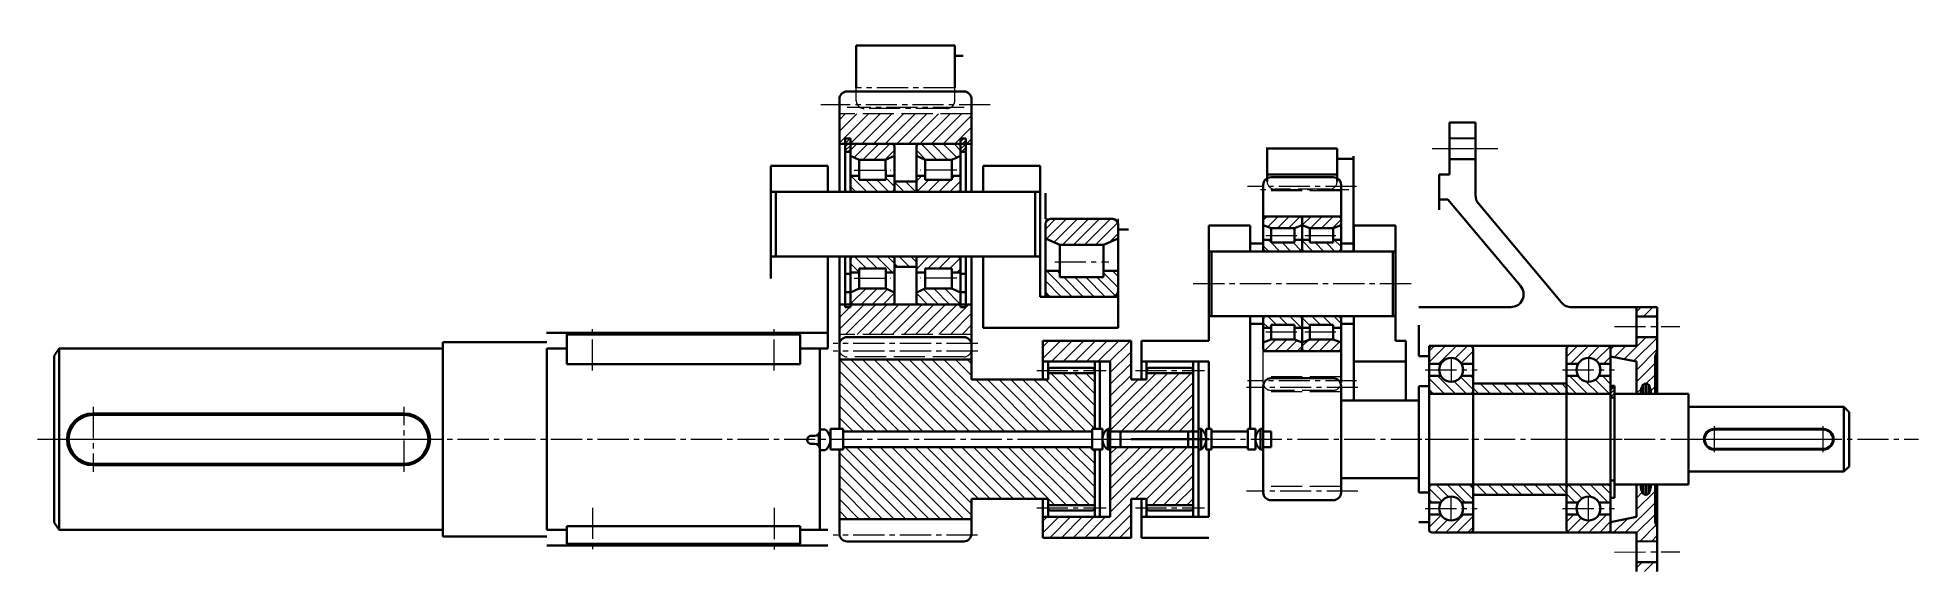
# Model space of a CAD drawing. Header units: millimetres. Extents: x -594 to 6367, y -2099 to 456.
# Drawn here: x 5642 to 6367, y 56 to 262 of the extents above; entities that cross this region are included whole.
import ezdxf

# ---------------------------------------------------------------- set-up
doc = ezdxf.new("R2010")
doc.units = ezdxf.units.MM
doc.set_wipeout_variables(frame=1)
doc.linetypes.add('ACAD_ISO02W100', pattern=[15, 12, -3])
doc.linetypes.add('点画线', pattern=[18, 12, -2, 2, -2])
for name, color, linetype, lineweight in [('中心线层', 1, '点画线', 18), ('剖面线层', 4, 'Continuous', 18), ('粗实线层', 7, 'Continuous', 35), ('细虚线', 7, 'ACAD_ISO02W100', 18)]:
    doc.layers.add(name, color=color, linetype=linetype, lineweight=lineweight)
pattern_1 = [(135, (0, 0), (-2.245064, -2.245064), [])]
pattern_2 = [(315, (0, 0), (2.1213203, 2.1213203), [])]
pattern_3 = [(45, (0, 0), (-2.1213203, 2.1213203), [])]
pattern_4 = [(315.035833, (0, 0), (2.1199932, 2.1226466), [])]
pattern_5 = [(45.035833, (0, 0), (-2.1226466, 2.1199932), [])]
pattern_6 = [(224.964167, (0, 0), (2.1199932, -2.1226466), [])]
pattern_7 = [(134.964167, (0, 0), (-2.1226466, -2.1199932), [])]
pattern_8 = [(45, (0, 0), (-0.70710678, 0.70710678), [])]

# ---------------------------------------------------------------- blocks, each defined once
blk = doc.blocks.new('*X9')
at = {"layer": '中心线层'}
for p, q in [((10, 12.5), (10, -12.5)), ((130, -12.5), (130, 12.5))]:
    blk.add_line(p, q, dxfattribs=at)
at = {"layer": '中心线层', "linetype": '点画线', "lineweight": 18}
blk.add_line((-5, 0), (145, 0), dxfattribs=at)
at = {"layer": '粗实线层'}
for p, q in [((10, 10), (130, 10)), ((10, 9.4), (130, 9.4)), ((10, -9.4), (130, -9.4)), ((10, -10), (130, -10))]:
    blk.add_line(p, q, dxfattribs=at)
for centre, radius, start, end in [((10, 0), 10, 90, 270), ((10, 0), 9.4, 90, 270), ((130, 0), 10, 270, 90), ((130, 0), 9.4, 270, 90)]:
    blk.add_arc(centre, radius, start, end, dxfattribs=at)
blk = doc.blocks.new('*X10')
at = {"layer": '中心线层', "linetype": '点画线', "lineweight": 18}
blk.add_line((-2, 0), (52, 0), dxfattribs=at)
at = {"layer": '中心线层'}
for p, q in [((4, 5), (4, -5)), ((46, -5), (46, 5))]:
    blk.add_line(p, q, dxfattribs=at)
at = {"layer": '粗实线层'}
for p, q in [((4, 4), (46, 4)), ((4, 3.75), (46, 3.75)), ((4, -3.75), (46, -3.75)), ((4, -4), (46, -4))]:
    blk.add_line(p, q, dxfattribs=at)
for centre, radius, start, end in [((4, 0), 4, 90, 270), ((4, 0), 3.75, 90, 270), ((46, 0), 4, 270, 90), ((46, 0), 3.75, 270, 90)]:
    blk.add_arc(centre, radius, start, end, dxfattribs=at)
blk = doc.blocks.new('*X11')
at = {"layer": '剖面线层'}
h = blk.add_hatch(dxfattribs=at)
h.set_pattern_fill('USERPATTERN', color=256, style=0, pattern_type=0)
h.set_pattern_definition(pattern_8)
h.paths.add_polyline_path([(0, 16.1), (0, 16.6), (0, 20.62), (1.5, 20.62), (1.5, 16.1)], flags=0)
at = {"layer": '粗实线层', "linetype": 'Continuous', "lineweight": 35}
h = blk.add_hatch(dxfattribs=at)
h.set_pattern_fill('USERPATTERN', color=256, style=0, pattern_type=0)
h.set_pattern_definition(pattern_3)
h.paths.add_polyline_path([(0, 16.1), (0, 16.6), (0, 20.62), (1.5, 20.62), (1.5, 16.1)], flags=0)
at = {"layer": '中心线层'}
blk.add_line((-3, 0), (4.5, 0), dxfattribs=at)
at = {"layer": '粗实线层', "linetype": 'Continuous', "lineweight": 35}
for p, q in [((0, 20.62), (1.5, 20.62)), ((0, -22.55), (0, 20.62)), ((0, 16.1), (1.5, 16.1)), ((1.5, -22.55), (1.5, 20.62)), ((0, -15.86), (1.5, -15.86)), ((0, -22.55), (1.5, -22.55))]:
    blk.add_line(p, q, dxfattribs=at)

msp = doc.modelspace()

# ---------------------------------------------------------------- hatches: boundary and pattern name
at = {"layer": '剖面线层'}
h = msp.add_hatch(dxfattribs=at)
h.set_pattern_fill('ANSI31', color=256, style=0, pattern_type=0)
h.paths.add_polyline_path([(6001.82, 232.66), (5976.32, 232.66), (5976.32, 221.08), (5997.56, 221.08), (5997.56, 223.18), (5999.56, 223.18), (5999.56, 221.08), (6001.82, 221.08)], flags=0)
h.paths.add_polyline_path([(5976.32, 232.66), (5950.82, 232.66), (5950.82, 221.08), (5953.08, 221.08), (5953.08, 223.18), (5955.08, 223.18), (5955.08, 221.08), (5976.32, 221.08)], flags=0)
h.paths.add_polyline_path([(6001.82, 159.08), (5999.56, 159.08), (5999.56, 158.1), (5997.56, 158.1), (5997.56, 159.08), (5976.32, 159.08), (5976.32, 147.49), (6001.82, 147.49)], flags=0)
h.paths.add_polyline_path([(5976.32, 159.08), (5955.08, 159.08), (5955.08, 158.11), (5953.08, 158.11), (5953.08, 159.08), (5950.82, 159.08), (5950.82, 147.49), (5976.32, 147.49)], flags=0)
h = msp.add_hatch(dxfattribs=at)
h.set_pattern_fill('USERPATTERN', color=256, style=0, pattern_type=0)
h.set_pattern_definition(pattern_8)
h.paths.add_polyline_path([(5953.08, 217.98), (5953.08, 222.68), (5953.08, 223.18), (5955.08, 223.18), (5955.08, 217.98)], flags=0)
h = msp.add_hatch(dxfattribs=at)
h.set_pattern_fill('USERPATTERN', color=256, style=0, pattern_type=0)
h.set_pattern_definition(pattern_5)
edge = h.paths.add_edge_path(flags=0)
edge.add_line((5955.07, 216.45), (5955.07, 220.07))
edge.add_arc((5956.07, 220.07), 1, 90.03583, 180.03583, ccw=False)
edge.add_line((5956.07, 221.07), (5971.07, 221.08))
edge.add_arc((5971.07, 220.08), 1, 0.03583, 90.03583, ccw=False)
edge.add_line((5972.07, 220.08), (5972.07, 216.46))
edge.add_line((5972.07, 216.46), (5968.67, 214.91))
edge.add_line((5968.67, 214.91), (5958.47, 214.91))
edge.add_line((5958.47, 214.91), (5955.07, 216.45))
h = msp.add_hatch(dxfattribs=at)
h.set_pattern_fill('USERPATTERN', color=256, style=0, pattern_type=0)
h.set_pattern_definition(pattern_7)
edge = h.paths.add_edge_path(flags=0)
edge.add_line((5997.57, 216.45), (5997.57, 220.07))
edge.add_arc((5996.57, 220.07), 1, 359.96417, 449.96417)
edge.add_line((5996.57, 221.07), (5981.57, 221.08))
edge.add_arc((5981.57, 220.08), 1, 89.96417, 179.96417)
edge.add_line((5980.57, 220.08), (5980.57, 216.46))
edge.add_line((5980.57, 216.46), (5983.97, 214.91))
edge.add_line((5983.97, 214.91), (5994.17, 214.91))
edge.add_line((5994.17, 214.91), (5997.57, 216.45))
h = msp.add_hatch(dxfattribs=at)
h.set_pattern_fill('USERPATTERN', color=256, style=0, pattern_type=0)
h.set_pattern_definition(pattern_8)
h.paths.add_polyline_path([(5997.56, 217.98), (5997.56, 222.68), (5997.56, 223.18), (5999.56, 223.18), (5999.56, 217.98)], flags=0)
h = msp.add_hatch(dxfattribs=at)
h.set_pattern_fill('USERPATTERN', color=256, style=0, pattern_type=0)
h.set_pattern_definition(pattern_4)
edge = h.paths.add_edge_path(flags=0)
edge.add_line((5955.08, 203.57), (5955.08, 208.24))
edge.add_line((5955.08, 208.24), (5955.08, 208.74))
edge.add_line((5955.08, 208.74), (5958.48, 208.74))
edge.add_line((5958.48, 208.74), (5958.48, 207.2))
edge.add_line((5958.48, 207.2), (5968.68, 207.2))
edge.add_line((5968.68, 207.2), (5968.68, 208.75))
edge.add_line((5968.68, 208.75), (5972.08, 208.75))
edge.add_line((5972.08, 208.75), (5972.08, 203.58))
edge.add_arc((5971.08, 203.58), 1, -89.96417, 0.03583, ccw=False)
edge.add_line((5971.08, 202.58), (5956.08, 202.57))
edge.add_arc((5956.08, 203.57), 1, 180.03583, 270.03583, ccw=False)
h = msp.add_hatch(dxfattribs=at)
h.set_pattern_fill('ANSI31', color=256, style=0, pattern_type=0)
h.set_pattern_definition(pattern_1)
h.paths.add_polyline_path([(5980.56, 206.57), (5976.32, 206.57), (5976.32, 202.58), (5980.56, 202.58)], flags=0)
h.paths.add_polyline_path([(5976.32, 206.57), (5972.08, 206.58), (5972.08, 202.58), (5976.32, 202.58)], flags=0)
h.paths.add_polyline_path([(5976.32, 177.58), (5972.1, 177.58), (5972.1, 173.58), (5976.32, 173.58)], flags=0)
h.paths.add_polyline_path([(5980.54, 177.58), (5976.32, 177.58), (5976.32, 173.58), (5980.54, 173.58)], flags=0)
h = msp.add_hatch(dxfattribs=at)
h.set_pattern_fill('USERPATTERN', color=256, style=0, pattern_type=0)
h.set_pattern_definition(pattern_6)
edge = h.paths.add_edge_path(flags=0)
edge.add_line((5997.56, 203.57), (5997.56, 208.24))
edge.add_line((5997.56, 208.24), (5997.56, 208.74))
edge.add_line((5997.56, 208.74), (5994.16, 208.74))
edge.add_line((5994.16, 208.74), (5994.16, 207.2))
edge.add_line((5994.16, 207.2), (5983.96, 207.2))
edge.add_line((5983.96, 207.2), (5983.96, 208.75))
edge.add_line((5983.96, 208.75), (5980.56, 208.75))
edge.add_line((5980.56, 208.75), (5980.56, 203.58))
edge.add_arc((5981.56, 203.58), 1, 179.96417, 269.96417)
edge.add_line((5981.56, 202.58), (5996.56, 202.57))
edge.add_arc((5996.56, 203.57), 1, 269.96417, 359.96417)
h = msp.add_hatch(dxfattribs=at)
h.set_pattern_fill('USERPATTERN', color=256, style=0, pattern_type=0)
h.set_pattern_definition(pattern_3)
edge = h.paths.add_edge_path(flags=0)
edge.add_line((6030.32, 184.58), (6030.32, 190.08))
edge.add_arc((6032.32, 190.08), 2, 90, 180, ccw=False)
edge.add_line((6032.32, 192.08), (6056.32, 192.08))
edge.add_arc((6056.32, 190.08), 2, 0, 90, ccw=False)
edge.add_line((6058.32, 190.08), (6058.32, 184.58))
edge.add_line((6058.32, 184.58), (6052.72, 182.08))
edge.add_line((6052.72, 182.08), (6035.92, 182.08))
edge.add_line((6035.92, 182.08), (6030.32, 184.58))
h = msp.add_hatch(dxfattribs=at)
h.set_pattern_fill('USERPATTERN', color=256, style=0, pattern_type=0)
h.set_pattern_definition(pattern_3)
edge = h.paths.add_edge_path(flags=0)
edge.add_line((6114.32, 189.7), (6114.32, 192.08))
edge.add_arc((6115.32, 192.08), 1, 90, 180, ccw=False)
edge.add_line((6115.32, 193.08), (6128.32, 193.08))
edge.add_arc((6128.32, 192.08), 1, 0, 90, ccw=False)
edge.add_line((6129.32, 192.08), (6129.32, 189.7))
edge.add_line((6129.32, 189.7), (6126.32, 188.58))
edge.add_line((6126.32, 188.58), (6117.32, 188.58))
edge.add_line((6117.32, 188.58), (6114.32, 189.7))
h = msp.add_hatch(dxfattribs=at)
h.set_pattern_fill('USERPATTERN', color=256, style=0, pattern_type=0)
h.set_pattern_definition(pattern_3)
edge = h.paths.add_edge_path(flags=0)
edge.add_line((6129.32, 189.7), (6129.32, 192.08))
edge.add_arc((6130.32, 192.08), 1, 90, 180, ccw=False)
edge.add_line((6130.32, 193.08), (6143.32, 193.08))
edge.add_arc((6143.32, 192.08), 1, 0, 90, ccw=False)
edge.add_line((6144.32, 192.08), (6144.32, 189.7))
edge.add_line((6144.32, 189.7), (6141.32, 188.58))
edge.add_line((6141.32, 188.58), (6132.32, 188.58))
edge.add_line((6132.32, 188.58), (6129.32, 189.7))
h = msp.add_hatch(dxfattribs=at)
h.set_pattern_fill('USERPATTERN', color=256, style=0, pattern_type=0)
h.set_pattern_definition(pattern_2)
edge = h.paths.add_edge_path(flags=0)
edge.add_line((6114.32, 180.58), (6114.32, 183.58))
edge.add_line((6114.32, 183.58), (6114.32, 184.08))
edge.add_line((6114.32, 184.08), (6117.32, 184.08))
edge.add_line((6117.32, 184.08), (6117.32, 182.95))
edge.add_line((6117.32, 182.95), (6126.32, 182.95))
edge.add_line((6126.32, 182.95), (6126.32, 184.08))
edge.add_line((6126.32, 184.08), (6129.32, 184.08))
edge.add_line((6129.32, 184.08), (6129.32, 180.58))
edge.add_arc((6128.32, 180.58), 1, -90, 0, ccw=False)
edge.add_line((6128.32, 179.58), (6115.32, 179.58))
edge.add_arc((6115.32, 180.58), 1, 180, 270, ccw=False)
h = msp.add_hatch(dxfattribs=at)
h.set_pattern_fill('USERPATTERN', color=256, style=0, pattern_type=0)
h.set_pattern_definition(pattern_2)
edge = h.paths.add_edge_path(flags=0)
edge.add_line((6129.32, 180.58), (6129.32, 183.58))
edge.add_line((6129.32, 183.58), (6129.32, 184.08))
edge.add_line((6129.32, 184.08), (6132.32, 184.08))
edge.add_line((6132.32, 184.08), (6132.32, 182.95))
edge.add_line((6132.32, 182.95), (6141.32, 182.95))
edge.add_line((6141.32, 182.95), (6141.32, 184.08))
edge.add_line((6141.32, 184.08), (6144.32, 184.08))
edge.add_line((6144.32, 184.08), (6144.32, 180.58))
edge.add_arc((6143.32, 180.58), 1, 270, 360, ccw=False)
edge.add_line((6143.32, 179.58), (6130.32, 179.58))
edge.add_arc((6130.32, 180.58), 1, 180, 270, ccw=False)
h = msp.add_hatch(dxfattribs=at)
h.set_pattern_fill('USERPATTERN', color=256, style=0, pattern_type=0)
h.set_pattern_definition(pattern_4)
edge = h.paths.add_edge_path(flags=0)
edge.add_line((5955.1, 171.4), (5955.1, 171.9))
edge.add_line((5955.1, 171.9), (5955.1, 176.57))
edge.add_arc((5956.1, 176.57), 1, 90.03583, 180.03583, ccw=False)
edge.add_line((5956.1, 177.57), (5971.1, 177.58))
edge.add_arc((5971.1, 176.58), 1, 0.03583, 90.03583, ccw=False)
edge.add_line((5972.1, 176.58), (5972.1, 171.42))
edge.add_line((5972.1, 171.42), (5968.7, 171.41))
edge.add_line((5968.7, 171.41), (5968.7, 172.95))
edge.add_line((5968.7, 172.95), (5958.5, 172.95))
edge.add_line((5958.5, 172.95), (5958.5, 171.41))
edge.add_line((5958.5, 171.41), (5955.1, 171.4))
h = msp.add_hatch(dxfattribs=at)
h.set_pattern_fill('USERPATTERN', color=256, style=0, pattern_type=0)
h.set_pattern_definition(pattern_6)
edge = h.paths.add_edge_path(flags=0)
edge.add_line((5997.54, 171.4), (5997.54, 171.9))
edge.add_line((5997.54, 171.9), (5997.54, 176.57))
edge.add_arc((5996.54, 176.57), 1, 359.96417, 449.96417)
edge.add_line((5996.54, 177.57), (5981.54, 177.58))
edge.add_arc((5981.54, 176.58), 1, 89.96417, 179.96417)
edge.add_line((5980.54, 176.58), (5980.54, 171.42))
edge.add_line((5980.54, 171.42), (5983.94, 171.41))
edge.add_line((5983.94, 171.41), (5983.94, 172.95))
edge.add_line((5983.94, 172.95), (5994.14, 172.95))
edge.add_line((5994.14, 172.95), (5994.14, 171.41))
edge.add_line((5994.14, 171.41), (5997.54, 171.4))
h = msp.add_hatch(dxfattribs=at)
h.set_pattern_fill('USERPATTERN', color=256, style=0, pattern_type=0)
h.set_pattern_definition(pattern_2)
edge = h.paths.add_edge_path(flags=0)
edge.add_line((6030.32, 164.08), (6030.32, 171.58))
edge.add_line((6030.32, 171.58), (6030.32, 172.08))
edge.add_line((6030.32, 172.08), (6035.92, 172.08))
edge.add_line((6035.92, 172.08), (6035.92, 169.58))
edge.add_line((6035.92, 169.58), (6052.72, 169.58))
edge.add_line((6052.72, 169.58), (6052.72, 172.08))
edge.add_line((6052.72, 172.08), (6058.32, 172.08))
edge.add_line((6058.32, 172.08), (6058.32, 164.08))
edge.add_arc((6056.32, 164.08), 2, 270, 360, ccw=False)
edge.add_line((6056.32, 162.08), (6032.32, 162.08))
edge.add_arc((6032.32, 164.08), 2, 180, 270, ccw=False)
h = msp.add_hatch(dxfattribs=at)
h.set_pattern_fill('USERPATTERN', color=256, style=0, pattern_type=0)
h.set_pattern_definition(pattern_5)
edge = h.paths.add_edge_path(flags=0)
edge.add_arc((5956.11, 160.07), 1, 180.03583, 270.03583, ccw=False)
edge.add_line((5955.11, 160.07), (5955.11, 163.7))
edge.add_line((5955.11, 163.7), (5958.51, 165.24))
edge.add_line((5958.51, 165.24), (5968.71, 165.25))
edge.add_line((5968.71, 165.25), (5972.11, 163.71))
edge.add_line((5972.11, 163.71), (5972.11, 160.08))
edge.add_arc((5971.11, 160.08), 1, -89.96417, 0.03583, ccw=False)
edge.add_line((5971.11, 159.08), (5956.11, 159.07))
h = msp.add_hatch(dxfattribs=at)
h.set_pattern_fill('USERPATTERN', color=256, style=0, pattern_type=0)
h.set_pattern_definition(pattern_7)
edge = h.paths.add_edge_path(flags=0)
edge.add_arc((5996.53, 160.07), 1, 269.96417, 359.96417)
edge.add_line((5997.53, 160.07), (5997.54, 163.7))
edge.add_line((5997.54, 163.7), (5994.14, 165.24))
edge.add_line((5994.14, 165.24), (5983.94, 165.25))
edge.add_line((5983.94, 165.25), (5980.54, 163.71))
edge.add_line((5980.54, 163.71), (5980.53, 160.08))
edge.add_arc((5981.53, 160.08), 1, 179.96417, 269.96417)
edge.add_line((5981.53, 159.08), (5996.53, 159.07))
h = msp.add_hatch(dxfattribs=at)
h.set_pattern_fill('USERPATTERN', color=256, style=0, pattern_type=0)
h.set_pattern_definition(pattern_2)
edge = h.paths.add_edge_path(flags=0)
edge.add_line((6114.32, 150.08), (6114.32, 150.58))
edge.add_line((6114.32, 150.58), (6114.32, 153.58))
edge.add_arc((6115.32, 153.58), 1, 90, 180, ccw=False)
edge.add_line((6115.32, 154.58), (6128.32, 154.58))
edge.add_arc((6128.32, 153.58), 1, 0, 90, ccw=False)
edge.add_line((6129.32, 153.58), (6129.32, 150.08))
edge.add_line((6129.32, 150.08), (6126.32, 150.08))
edge.add_line((6126.32, 150.08), (6126.32, 151.2))
edge.add_line((6126.32, 151.2), (6117.32, 151.2))
edge.add_line((6117.32, 151.2), (6117.32, 150.08))
edge.add_line((6117.32, 150.08), (6114.32, 150.08))
h = msp.add_hatch(dxfattribs=at)
h.set_pattern_fill('USERPATTERN', color=256, style=0, pattern_type=0)
h.set_pattern_definition(pattern_2)
edge = h.paths.add_edge_path(flags=0)
edge.add_line((6129.32, 150.08), (6129.32, 150.58))
edge.add_line((6129.32, 150.58), (6129.32, 153.58))
edge.add_arc((6130.32, 153.58), 1, 90, 180, ccw=False)
edge.add_line((6130.32, 154.58), (6143.32, 154.58))
edge.add_arc((6143.32, 153.58), 1, 0, 90, ccw=False)
edge.add_line((6144.32, 153.58), (6144.32, 150.08))
edge.add_line((6144.32, 150.08), (6141.32, 150.08))
edge.add_line((6141.32, 150.08), (6141.32, 151.2))
edge.add_line((6141.32, 151.2), (6132.32, 151.2))
edge.add_line((6132.32, 151.2), (6132.32, 150.08))
edge.add_line((6132.32, 150.08), (6129.32, 150.08))
h = msp.add_hatch(dxfattribs=at)
h.set_pattern_fill('ANSI31', color=256, style=0, pattern_type=0)
h.paths.add_polyline_path([(6266.32, 158.08), (6258.32, 158.08), (6258.32, 154.5), (6266.32, 154.46)], flags=0)
edge = h.paths.add_edge_path(flags=0)
edge.add_line((6266.32, 141.07), (6266.32, 146.46))
edge.add_line((6266.32, 146.46), (6258.32, 146.5))
edge.add_line((6258.32, 146.5), (6258.32, 143.08))
edge.add_line((6258.32, 143.08), (6248.32, 143.08))
edge.add_line((6248.32, 143.08), (6248.32, 139.06))
edge.add_line((6248.32, 139.06), (6258.32, 137.08))
edge.add_line((6258.32, 137.08), (6258.32, 124.58))
edge.add_line((6258.32, 124.58), (6259.88, 124.58))
edge.add_ellipse((6261.88, 124.58), major_axis=(0, -4), ratio=0.5, start_angle=181.03363, end_angle=270)
edge.add_ellipse((6261.88, 124.58), major_axis=(0, -4), ratio=0.5, start_angle=180, end_angle=181.03363)
edge.add_ellipse((6261.88, 124.58), major_axis=(0, -4), ratio=0.5, start_angle=178.96637, end_angle=180)
edge.add_ellipse((6261.88, 124.58), major_axis=(0, -4), ratio=0.5, start_angle=90, end_angle=178.96637)
edge.add_line((6263.88, 124.58), (6265.45, 124.58))
edge.add_line((6265.45, 124.58), (6265.45, 139.06))
edge.add_line((6265.45, 139.06), (6266.32, 141.07))
edge = h.paths.add_edge_path(flags=0)
edge.add_line((6265.45, 89.58), (6263.88, 89.58))
edge.add_ellipse((6261.88, 89.58), major_axis=(0, 4), ratio=0.5, start_angle=181.03363, end_angle=270)
edge.add_ellipse((6261.88, 89.58), major_axis=(0, 4), ratio=0.5, start_angle=180, end_angle=181.03363)
edge.add_ellipse((6261.88, 89.58), major_axis=(0, 4), ratio=0.5, start_angle=178.96637, end_angle=180)
edge.add_ellipse((6261.88, 89.58), major_axis=(0, 4), ratio=0.5, start_angle=90, end_angle=178.96637)
edge.add_line((6259.88, 89.58), (6258.32, 89.58))
edge.add_line((6258.32, 89.58), (6258.32, 77.08))
edge.add_line((6258.32, 77.08), (6248.32, 75.1))
edge.add_line((6248.32, 75.1), (6248.32, 71.08))
edge.add_line((6248.32, 71.08), (6258.32, 71.08))
edge.add_line((6258.32, 71.08), (6258.32, 67.65))
edge.add_line((6258.32, 67.65), (6266.32, 67.69))
edge.add_line((6266.32, 67.69), (6266.32, 73.09))
edge.add_line((6266.32, 73.09), (6265.45, 75.1))
edge.add_line((6265.45, 75.1), (6265.45, 89.58))
h.paths.add_polyline_path([(6266.32, 59.69), (6258.32, 59.65), (6258.32, 56.1), (6266.32, 56.09)], flags=0)
h = msp.add_hatch(dxfattribs=at)
h.set_pattern_fill('USERPATTERN', color=256, style=0, pattern_type=0)
h.set_pattern_definition(pattern_3)
edge = h.paths.add_edge_path(flags=0)
edge.add_arc((6115.32, 142.08), 1, 180, 270, ccw=False)
edge.add_line((6114.32, 142.08), (6114.32, 144.45))
edge.add_line((6114.32, 144.45), (6117.32, 145.58))
edge.add_line((6117.32, 145.58), (6126.32, 145.58))
edge.add_line((6126.32, 145.58), (6129.32, 144.45))
edge.add_line((6129.32, 144.45), (6129.32, 142.08))
edge.add_arc((6128.32, 142.08), 1, -90, 0, ccw=False)
edge.add_line((6128.32, 141.08), (6115.32, 141.08))
h = msp.add_hatch(dxfattribs=at)
h.set_pattern_fill('USERPATTERN', color=256, style=0, pattern_type=0)
h.set_pattern_definition(pattern_3)
edge = h.paths.add_edge_path(flags=0)
edge.add_arc((6130.32, 142.08), 1, 180, 270, ccw=False)
edge.add_line((6129.32, 142.08), (6129.32, 144.45))
edge.add_line((6129.32, 144.45), (6132.32, 145.58))
edge.add_line((6132.32, 145.58), (6141.32, 145.58))
edge.add_line((6141.32, 145.58), (6144.32, 144.45))
edge.add_line((6144.32, 144.45), (6144.32, 142.08))
edge.add_arc((6143.32, 142.08), 1, -90, 0, ccw=False)
edge.add_line((6143.32, 141.08), (6130.32, 141.08))
h = msp.add_hatch(dxfattribs=at)
h.set_pattern_fill('ANSI31', color=256, style=0, pattern_type=0)
h.set_pattern_definition(pattern_1)
h.paths.add_polyline_path([(6049.32, 130.08), (6049.32, 132.58), (6031.32, 132.58), (6031.32, 130.08), (6001.82, 130.08), (6001.82, 137.88), (5976.32, 137.88), (5976.32, 110.08), (6048.32, 110.08), (6048.32, 111.08), (6049.32, 111.08)], flags=0)
h.paths.add_polyline_path([(5976.32, 137.88), (5950.82, 137.88), (5950.82, 111.08), (5952.33, 111.08), (5952.33, 110.08), (5976.32, 110.08)], flags=0)
h.paths.add_polyline_path([(5976.32, 104.08), (5952.33, 104.08), (5952.33, 103.08), (5950.82, 103.08), (5950.82, 76.28), (5976.32, 76.28)], flags=0)
h.paths.add_polyline_path([(6049.32, 103.08), (6048.32, 103.08), (6048.32, 104.08), (5976.32, 104.08), (5976.32, 76.28), (6001.82, 76.28), (6001.82, 84.08), (6031.32, 84.08), (6031.32, 81.58), (6049.32, 81.58), (6049.32, 84.08)], flags=0)
h = msp.add_hatch(dxfattribs=at)
h.set_pattern_fill('ANSI31', color=256, style=0, pattern_type=0)
h.paths.add_polyline_path([(6087.32, 130.08), (6087.32, 132.58), (6069.35, 132.58), (6069.35, 130.08), (6067.32, 130.08), (6063.32, 130.08), (6063.32, 145.08), (6029.32, 145.08), (6029.32, 137.08), (6055.32, 137.08), (6055.32, 110.08), (6059.32, 110.08), (6087.32, 110.08)], flags=0)
h.paths.add_polyline_path([(6087.32, 104.08), (6055.32, 104.08), (6055.32, 103.08), (6055.32, 77.08), (6029.32, 77.08), (6029.32, 69.08), (6063.32, 69.08), (6063.32, 84.08), (6067.32, 84.08), (6069.32, 84.08), (6069.32, 81.58), (6087.32, 81.58), (6087.32, 84.08)], flags=0)
h = msp.add_hatch(dxfattribs=at)
h.set_pattern_fill('USERPATTERN', color=256, style=0, pattern_type=0)
h.set_pattern_definition(pattern_3)
edge = h.paths.add_edge_path(flags=0)
edge.add_line((6178.32, 136.14), (6178.32, 137.24))
edge.add_line((6178.32, 137.24), (6178.32, 141.98))
edge.add_arc((6179.42, 141.98), 1.1, 90, 180, ccw=False)
edge.add_line((6179.42, 143.08), (6194.22, 143.08))
edge.add_arc((6194.22, 141.98), 1.1, 0, 90, ccw=False)
edge.add_line((6195.32, 141.98), (6195.32, 136.14))
edge.add_line((6195.32, 136.14), (6190.83, 136.14))
edge.add_arc((6186.82, 133.83), 4.63, 30, 90)
edge.add_arc((6186.82, 133.83), 4.63, 90, 150)
edge.add_line((6182.82, 136.14), (6178.32, 136.14))
h = msp.add_hatch(dxfattribs=at)
h.set_pattern_fill('USERPATTERN', color=256, style=0, pattern_type=0)
h.set_pattern_definition(pattern_3)
edge = h.paths.add_edge_path(flags=0)
edge.add_line((6231.32, 136.14), (6231.32, 137.24))
edge.add_line((6231.32, 137.24), (6231.32, 141.98))
edge.add_arc((6232.42, 141.98), 1.1, 90, 180, ccw=False)
edge.add_line((6232.42, 143.08), (6247.22, 143.08))
edge.add_arc((6247.22, 141.98), 1.1, 0, 90, ccw=False)
edge.add_line((6248.32, 141.98), (6248.32, 136.14))
edge.add_line((6248.32, 136.14), (6243.83, 136.14))
edge.add_arc((6239.82, 133.83), 4.63, 30, 90)
edge.add_arc((6239.82, 133.83), 4.62, 90, 150)
edge.add_line((6235.82, 136.14), (6231.32, 136.14))
h = msp.add_hatch(dxfattribs=at)
h.set_pattern_fill('USERPATTERN', color=256, style=0, pattern_type=0)
h.set_pattern_definition(pattern_2)
edge = h.paths.add_edge_path(flags=0)
edge.add_line((6178.32, 125.68), (6178.32, 130.41))
edge.add_line((6178.32, 130.41), (6178.32, 131.51))
edge.add_line((6178.32, 131.51), (6182.82, 131.51))
edge.add_arc((6186.82, 133.83), 4.63, 210, 270)
edge.add_arc((6186.82, 133.83), 4.63, 270, 330)
edge.add_line((6190.83, 131.51), (6195.32, 131.51))
edge.add_line((6195.32, 131.51), (6195.32, 125.68))
edge.add_arc((6194.22, 125.68), 1.1, -90, 0, ccw=False)
edge.add_line((6194.22, 124.58), (6179.42, 124.58))
edge.add_arc((6179.42, 125.68), 1.1, 180, 270, ccw=False)
h = msp.add_hatch(dxfattribs=at)
h.set_pattern_fill('ANSI31', color=256, style=0, pattern_type=0)
h.set_pattern_definition(pattern_1)
h.paths.add_polyline_path([(6231.32, 128.58), (6195.32, 128.58), (6195.32, 124.58), (6231.32, 124.58)], flags=0)
h.paths.add_polyline_path([(6231.32, 89.58), (6195.32, 89.58), (6195.32, 85.58), (6231.32, 85.58)], flags=0)
h = msp.add_hatch(dxfattribs=at)
h.set_pattern_fill('USERPATTERN', color=256, style=0, pattern_type=0)
h.set_pattern_definition(pattern_2)
edge = h.paths.add_edge_path(flags=0)
edge.add_line((6178.32, 82.64), (6178.32, 83.74))
edge.add_line((6178.32, 83.74), (6178.32, 88.48))
edge.add_arc((6179.42, 88.48), 1.1, 90, 180, ccw=False)
edge.add_line((6179.42, 89.58), (6194.22, 89.58))
edge.add_arc((6194.22, 88.48), 1.1, 0, 90, ccw=False)
edge.add_line((6195.32, 88.48), (6195.32, 82.64))
edge.add_line((6195.32, 82.64), (6190.83, 82.64))
edge.add_arc((6186.82, 80.33), 4.63, 30, 90)
edge.add_arc((6186.82, 80.33), 4.62, 90, 150)
edge.add_line((6182.82, 82.64), (6178.32, 82.64))
h = msp.add_hatch(dxfattribs=at)
h.set_pattern_fill('USERPATTERN', color=256, style=0, pattern_type=0)
h.set_pattern_definition(pattern_3)
edge = h.paths.add_edge_path(flags=0)
edge.add_line((6178.32, 72.18), (6178.32, 76.91))
edge.add_line((6178.32, 76.91), (6178.32, 78.01))
edge.add_line((6178.32, 78.01), (6182.82, 78.01))
edge.add_arc((6186.82, 80.33), 4.62, 210, 270)
edge.add_arc((6186.82, 80.33), 4.62, 270, 330)
edge.add_line((6190.83, 78.01), (6195.32, 78.01))
edge.add_line((6195.32, 78.01), (6195.32, 72.18))
edge.add_arc((6194.22, 72.18), 1.1, -90, 0, ccw=False)
edge.add_line((6194.22, 71.08), (6179.42, 71.08))
edge.add_arc((6179.42, 72.18), 1.1, 180, 270, ccw=False)
h = msp.add_hatch(dxfattribs=at)
h.set_pattern_fill('USERPATTERN', color=256, style=0, pattern_type=0)
h.set_pattern_definition(pattern_3)
edge = h.paths.add_edge_path(flags=0)
edge.add_line((6231.32, 72.18), (6231.32, 76.91))
edge.add_line((6231.32, 76.91), (6231.32, 78.01))
edge.add_line((6231.32, 78.01), (6235.82, 78.01))
edge.add_arc((6239.82, 80.33), 4.62, 210, 270)
edge.add_arc((6239.82, 80.33), 4.63, 270, 330)
edge.add_line((6243.83, 78.01), (6248.32, 78.01))
edge.add_line((6248.32, 78.01), (6248.32, 72.18))
edge.add_arc((6247.22, 72.18), 1.1, 270, 360, ccw=False)
edge.add_line((6247.22, 71.08), (6232.42, 71.08))
edge.add_arc((6232.42, 72.18), 1.1, 180, 270, ccw=False)

# ---------------------------------------------------------------- linework, layer by layer
at = {"layer": '中心线层'}
for p, q in [((5995.32, 242.72), (5957.32, 242.72)), ((6009.04, 236.08), (5943.61, 236.08)), ((5998.89, 235.08), (5953.76, 235.08)), ((5992.32, 234.73), (5960.32, 234.73)), ((6179.54, 219.29), (6204.79, 219.26)), ((6182.74, 219.28), (6201.6, 219.28)), ((5956.48, 210.9), (5970.68, 210.91)), ((5996.16, 210.9), (5981.96, 210.91)), ((6150.33, 204.58), (6108.31, 204.58)), ((6147.29, 203.33), (6111.35, 203.33)), ((6115.32, 185.65), (6128.32, 185.65)), ((6130.32, 185.65), (6143.32, 185.65)), ((6033.92, 175.58), (6054.72, 175.58)), ((5956.5, 169.25), (5970.7, 169.26)), ((5996.14, 169.25), (5981.94, 169.26)), ((6171.34, 167.08), (6087.3, 167.08)), ((5855.64, 133.58), (5855.64, 150.58)), ((5925.64, 133.58), (5925.64, 150.58)), ((6115.32, 148.5), (6128.32, 148.5)), ((6130.32, 148.5), (6143.32, 148.5)), ((6249.78, 150.59), (6275.03, 150.56)), ((6004.19, 144.08), (5948.46, 144.08)), ((6004.17, 141.08), (5948.47, 141.08)), ((6186.82, 138.55), (6186.82, 129.1)), ((6239.82, 138.55), (6239.82, 129.1)), ((6026.95, 133.58), (6053.69, 133.58)), ((6064.99, 133.58), (6091.72, 133.58)), ((6176.82, 133.83), (6196.82, 133.83)), ((6229.82, 133.83), (6249.82, 133.83)), ((6150.82, 127.08), (6107.82, 127.08)), ((6150.33, 129.58), (6108.31, 129.58)), ((6028.32, 107.08), (6061.32, 107.08)), ((6176.82, 107.08), (6196.82, 107.08)), ((6150.82, 87.08), (6107.82, 87.08)), ((5855.62, 80.61), (5855.62, 63.61)), ((5925.64, 80.58), (5925.64, 63.58)), ((6026.95, 80.58), (6053.69, 80.58)), ((6064.99, 80.58), (6091.72, 80.58)), ((6176.82, 80.33), (6196.82, 80.33)), ((6186.82, 75.6), (6186.82, 85.05)), ((6229.82, 80.33), (6249.82, 80.33)), ((6239.82, 75.6), (6239.82, 85.05)), ((6004.16, 70.08), (5948.48, 70.08)), ((6249.78, 63.56), (6275.03, 63.59))]:
    msp.add_line(p, q, dxfattribs=at)
at = {"layer": '粗实线层'}
for p, q in [((5955.02, 262.08), (5955.02, 262.08)), ((5957.32, 242.72), (5957.32, 259.08)), ((5976.32, 259.08), (5957.32, 259.08)), ((5976.32, 259.08), (5995.32, 259.08)), ((5995.32, 242.72), (5995.32, 259.08)), ((5995.32, 255.08), (5998.62, 255.08)), ((5998.82, 241.28), (5953.82, 241.28)), ((5950.82, 238.28), (5950.82, 221.08)), ((6001.82, 238.28), (6001.82, 202.58)), ((6001.82, 221.08), (6001.82, 238.28)), ((6001.82, 234.08), (6001.82, 237.08)), ((6186.19, 229.28), (6186.19, 209.28)), ((6186.19, 229.28), (6196.19, 229.28)), ((6186.19, 219.58), (6186.19, 229.28)), ((6196.19, 229.28), (6196.19, 201.21)), ((5950.82, 221.08), (5976.32, 221.08)), ((5950.82, 221.08), (5950.82, 202.58)), ((5950.82, 221.08), (6001.82, 221.08)), ((5953.08, 223.18), (5955.08, 223.18)), ((5953.08, 202.58), (5953.08, 223.18)), ((5953.08, 217.98), (5955.08, 217.98)), ((5955.07, 220.07), (5955.08, 202.58)), ((5955.08, 202.58), (5955.08, 223.18)), ((5956.07, 221.07), (5971.07, 221.08)), ((5972.08, 202.58), (5972.07, 220.08)), ((5976.32, 221.08), (6001.82, 221.08)), ((5980.56, 202.58), (5980.57, 220.08)), ((5996.57, 221.07), (5981.57, 221.08)), ((5997.56, 223.18), (5999.56, 223.18)), ((5997.56, 202.58), (5997.56, 223.18)), ((5997.57, 220.07), (5997.56, 202.58)), ((5997.56, 217.98), (5999.56, 217.98)), ((5999.56, 202.58), (5999.56, 223.18)), ((6001.82, 221.08), (6001.82, 202.58)), ((6115.45, 219.28), (6129.32, 219.28)), ((6115.82, 219.28), (6115.82, 206.55)), ((6142.82, 219.28), (6129.32, 219.28)), ((6142.82, 219.28), (6142.82, 206.55)), ((6186.19, 223.21), (6196.19, 223.16)), ((6186.19, 209.28), (6186.19, 219.58)), ((6186.19, 209.28), (6186.19, 219.58)), ((5924.32, 202.58), (5924.32, 212.58)), ((5924.32, 212.58), (5946.32, 212.58)), ((5946.32, 212.58), (5946.32, 202.58)), ((5955.07, 216.45), (5958.47, 214.91)), ((5958.47, 214.91), (5968.67, 214.91)), ((5958.47, 214.91), (5958.48, 207.2)), ((5968.67, 214.91), (5972.07, 216.46)), ((5968.67, 214.91), (5968.68, 207.2)), ((5983.97, 214.91), (5980.57, 216.46)), ((5983.97, 214.91), (5983.96, 207.2)), ((5994.17, 214.91), (5983.97, 214.91)), ((5994.17, 214.91), (5994.16, 207.2)), ((5997.57, 216.45), (5994.17, 214.91)), ((6028.32, 212.58), (6006.32, 212.58)), ((6006.32, 212.58), (6006.32, 202.58)), ((6028.32, 202.58), (6028.32, 212.58)), ((6028.32, 177.58), (6028.32, 212.58)), ((6142.82, 215.28), (6149.2, 215.28)), ((6149.2, 216.28), (6149.2, 179.58)), ((6186.19, 215.21), (6196.19, 215.16)), ((5955.08, 208.74), (5958.48, 208.74)), ((5958.48, 207.2), (5968.68, 207.2)), ((5968.68, 208.75), (5972.08, 208.75)), ((5972.08, 202.58), (5972.08, 206.58)), ((5972.08, 206.58), (5980.56, 206.57)), ((5983.96, 208.75), (5980.56, 208.75)), ((5980.56, 206.57), (5980.56, 202.58)), ((5994.16, 207.2), (5983.96, 207.2)), ((5997.56, 208.74), (5994.16, 208.74)), ((6028.32, 172.58), (6028.32, 207.58)), ((6114.32, 179.58), (6114.32, 205.2)), ((6142.82, 209.28), (6115.82, 209.28)), ((6141.32, 208.2), (6117.32, 208.2)), ((6144.32, 205.2), (6144.32, 179.58)), ((6182.19, 209.28), (6182.19, 195.58)), ((6182.19, 209.28), (6186.19, 209.28)), ((6182.19, 209.28), (6186.19, 209.28)), ((5976.32, 202.58), (5924.32, 202.58)), ((5924.32, 202.58), (5924.32, 190.08)), ((5926.32, 177.58), (5926.32, 202.58)), ((5956.08, 202.57), (5971.08, 202.58)), ((5976.32, 202.58), (6028.32, 202.58)), ((5996.56, 202.57), (5981.56, 202.58)), ((6026.32, 177.58), (6026.32, 202.58)), ((6028.32, 202.58), (6028.32, 190.08)), ((6030.32, 192.08), (6030.32, 202.08)), ((6185.59, 199.58), (6182.19, 199.58)), ((6185.59, 199.58), (6213.59, 166.23)), ((6197.36, 198), (6229.41, 159.82)), ((5924.32, 177.58), (5924.32, 190.08)), ((6030.32, 190.08), (6030.32, 162.08)), ((6032.32, 192.08), (6056.32, 192.08)), ((6058.32, 162.08), (6058.32, 190.08)), ((6109.32, 189.58), (6093.32, 189.58)), ((6093.32, 189.58), (6093.32, 145.08)), ((6109.32, 179.58), (6109.32, 189.58)), ((6129.32, 193.08), (6114.32, 193.08)), ((6114.32, 192.08), (6114.32, 179.58)), ((6114.32, 189.7), (6117.32, 188.58)), ((6115.32, 193.08), (6128.32, 193.08)), ((6126.32, 188.58), (6129.32, 189.7)), ((6129.32, 193.08), (6144.32, 193.08)), ((6129.32, 179.58), (6129.32, 192.08)), ((6129.32, 192.08), (6129.32, 179.58)), ((6129.32, 189.7), (6132.32, 188.58)), ((6130.32, 193.08), (6143.32, 193.08)), ((6141.32, 188.58), (6144.32, 189.7)), ((6144.32, 179.58), (6144.32, 192.08)), ((6149.32, 179.58), (6149.32, 189.58)), ((6149.32, 189.58), (6165.32, 189.58)), ((6165.32, 189.58), (6165.32, 154.58)), ((6028.32, 172.58), (6028.32, 185.08)), ((6030.32, 184.58), (6035.92, 182.08)), ((6035.92, 182.08), (6052.72, 182.08)), ((6035.92, 182.08), (6035.92, 169.58)), ((6052.72, 182.08), (6058.32, 184.58)), ((6052.72, 182.08), (6052.72, 169.58)), ((6058.32, 188.08), (6062.32, 188.08)), ((6109.32, 179.58), (6109.32, 182.58)), ((6109.32, 182.58), (6114.32, 182.58)), ((6114.32, 184.08), (6117.32, 184.08)), ((6117.32, 188.58), (6126.32, 188.58)), ((6117.32, 188.58), (6117.32, 182.95)), ((6117.32, 182.95), (6126.32, 182.95)), ((6126.32, 188.58), (6126.32, 182.95)), ((6126.32, 184.08), (6129.32, 184.08)), ((6129.32, 184.08), (6132.32, 184.08)), ((6132.32, 188.58), (6141.32, 188.58)), ((6132.32, 188.58), (6132.32, 182.95)), ((6132.32, 182.95), (6141.32, 182.95)), ((6141.32, 188.58), (6141.32, 182.95)), ((6141.32, 184.08), (6144.32, 184.08)), ((6149.32, 182.58), (6144.32, 182.58)), ((5976.32, 177.58), (5924.32, 177.58)), ((5924.32, 177.58), (5924.32, 169.08)), ((5946.32, 177.58), (5946.32, 142.08)), ((5950.82, 159.08), (5950.82, 177.58)), ((5953.08, 158.11), (5953.08, 177.58)), ((5955.08, 158.11), (5955.08, 177.58)), ((5955.1, 177.58), (5955.11, 160.07)), ((5956.1, 177.57), (5971.1, 177.58)), ((5972.08, 177.58), (5972.08, 173.58)), ((5972.11, 160.08), (5972.1, 177.58)), ((5976.32, 177.58), (6028.32, 177.58)), ((5980.53, 160.08), (5980.54, 177.58)), ((5980.56, 173.58), (5980.56, 177.58)), ((5996.54, 177.57), (5981.54, 177.58)), ((5997.54, 177.58), (5997.53, 160.07)), ((5997.56, 158.1), (5997.56, 177.58)), ((5999.56, 158.1), (5999.56, 177.58)), ((6001.82, 177.58), (6001.82, 141.08)), ((6001.82, 159.08), (6001.82, 177.58)), ((6006.32, 150.08), (6006.32, 177.58)), ((6129.32, 179.58), (6093.32, 179.58)), ((6094.32, 179.58), (6094.32, 154.58)), ((6115.32, 179.58), (6128.32, 179.58)), ((6129.32, 179.58), (6165.32, 179.58)), ((6130.32, 179.58), (6143.32, 179.58)), ((6164.32, 179.58), (6164.32, 154.58)), ((5953.08, 170.91), (5955.08, 170.91)), ((5955.1, 171.4), (5958.5, 171.41)), ((5958.5, 172.95), (5968.7, 172.95)), ((5958.51, 165.24), (5958.5, 172.95)), ((5968.71, 165.25), (5968.7, 172.95)), ((5968.7, 171.41), (5972.1, 171.42)), ((5972.08, 173.58), (5980.56, 173.58)), ((5983.94, 171.41), (5980.54, 171.42)), ((5994.14, 172.95), (5983.94, 172.95)), ((5983.94, 165.25), (5983.94, 172.95)), ((5994.14, 165.24), (5994.14, 172.95)), ((5997.54, 171.4), (5994.14, 171.41)), ((5997.56, 170.91), (5999.56, 170.91)), ((6028.32, 172.58), (6028.32, 162.08)), ((6030.32, 172.08), (6035.92, 172.08)), ((6035.92, 169.58), (6052.72, 169.58)), ((6052.72, 172.08), (6058.32, 172.08)), ((5953.08, 163.9), (5955.08, 163.9)), ((5955.11, 163.7), (5958.51, 165.24)), ((5958.51, 165.24), (5968.71, 165.25)), ((5968.71, 165.25), (5972.11, 163.71)), ((5983.94, 165.25), (5980.54, 163.71)), ((5994.14, 165.24), (5983.94, 165.25)), ((5997.54, 163.7), (5994.14, 165.24)), ((5997.56, 163.9), (5999.56, 163.9)), ((6056.32, 162.08), (6028.32, 162.08)), ((6032.32, 162.08), (6058.32, 162.08)), ((6058.32, 150.08), (6058.32, 162.08)), ((5950.82, 138.88), (5950.82, 159.08)), ((5950.82, 159.08), (6001.82, 159.08)), ((5950.82, 154.08), (5950.82, 154.08)), ((5953.08, 158.11), (5955.08, 158.11)), ((5956.11, 159.07), (5971.11, 159.08)), ((5996.53, 159.07), (5981.53, 159.08)), ((5997.56, 158.1), (5999.56, 158.1)), ((6129.32, 154.58), (6093.32, 154.58)), ((6109.32, 151.58), (6109.32, 154.58)), ((6114.32, 154.58), (6114.32, 142.08)), ((6115.32, 154.58), (6128.32, 154.58)), ((6129.32, 154.58), (6165.32, 154.58)), ((6129.32, 142.08), (6129.32, 154.58)), ((6129.32, 154.58), (6129.32, 142.08)), ((6130.32, 154.58), (6143.32, 154.58)), ((6144.32, 142.08), (6144.32, 154.58)), ((6149.32, 151.58), (6149.32, 154.58)), ((6165.32, 145.08), (6165.32, 154.58)), ((6174.32, 158.08), (6209.81, 158.08)), ((6233.29, 158.08), (6266.32, 158.08)), ((6258.32, 158.08), (6258.32, 143.08)), ((6258.32, 154.5), (6266.43, 154.46)), ((6266.32, 158.08), (6266.32, 124.58)), ((5837.9, 148.08), (5946.32, 148.08)), ((5845.64, 147.48), (5846.24, 148.08)), ((5845.64, 136.68), (5845.64, 147.48)), ((5845.64, 147.48), (5935.64, 147.48)), ((5845.64, 136.08), (5845.64, 147.48)), ((5845.64, 147.48), (5935.64, 147.48)), ((5846.24, 148.08), (5935.04, 148.08)), ((5935.04, 148.08), (5935.64, 147.48)), ((5935.64, 136.68), (5935.64, 147.48)), ((5935.64, 136.08), (5935.64, 147.48)), ((5950.82, 146.08), (5950.82, 141.08)), ((5998.82, 146.49), (5953.82, 146.49)), ((6006.32, 150.08), (6058.32, 150.08)), ((6109.32, 111.08), (6109.32, 151.58)), ((6109.32, 151.58), (6114.32, 151.58)), ((6114.32, 150.08), (6117.32, 150.08)), ((6114.32, 144.45), (6117.32, 145.58)), ((6117.32, 151.2), (6126.32, 151.2)), ((6117.32, 145.58), (6117.32, 151.2)), ((6117.32, 145.58), (6126.32, 145.58)), ((6126.32, 145.58), (6126.32, 151.2)), ((6126.32, 150.08), (6129.32, 150.08)), ((6126.32, 145.58), (6129.32, 144.45)), ((6129.32, 150.08), (6132.32, 150.08)), ((6129.32, 144.45), (6132.32, 145.58)), ((6132.32, 151.2), (6141.32, 151.2)), ((6132.32, 145.58), (6132.32, 151.2)), ((6132.32, 145.58), (6141.32, 145.58)), ((6141.32, 145.58), (6141.32, 151.2)), ((6141.32, 150.08), (6144.32, 150.08)), ((6141.32, 145.58), (6144.32, 144.45)), ((6149.32, 151.58), (6144.32, 151.58)), ((6144.32, 150.83), (6144.32, 128.95)), ((6149.32, 151.58), (6149.32, 137.08)), ((6174.32, 139.08), (6174.32, 151.08)), ((6258.32, 146.5), (6266.43, 146.46)), ((5647.91, 139.25), (5649.91, 142.08)), ((5647.91, 139.25), (5647.91, 107.08)), ((5797.91, 142.08), (5649.91, 142.08)), ((5649.91, 142.08), (5649.91, 107.08)), ((5837.91, 144.58), (5797.91, 144.58)), ((5797.91, 144.58), (5797.91, 107.08)), ((5807.91, 144.58), (5833.87, 144.58)), ((5813.27, 144.58), (5825.27, 144.58)), ((5814.88, 144.58), (5825.27, 144.58)), ((5837.91, 142.08), (5837.92, 72.08)), ((5845.64, 142.08), (5837.93, 142.08)), ((5837.93, 142.08), (5845.64, 142.08)), ((5946.32, 142.08), (5935.64, 142.08)), ((5935.64, 142.08), (5943.34, 142.08)), ((5943.34, 72.08), (5943.34, 142.08)), ((5950.82, 141.08), (5950.82, 141.58)), ((5950.82, 141.08), (5950.82, 138.08)), ((5950.82, 141.08), (5950.82, 111.08)), ((6001.82, 137.88), (5950.82, 137.88)), ((6001.82, 141.08), (6001.82, 141.58)), ((6001.82, 141.08), (6001.82, 130.08)), ((6063.32, 145.08), (6029.32, 145.08)), ((6029.32, 145.08), (6029.32, 137.08)), ((6063.32, 145.08), (6063.32, 130.08)), ((6067.32, 145.08), (6093.32, 145.08)), ((6067.32, 145.08), (6067.32, 137.08)), ((6129.32, 141.08), (6114.32, 141.08)), ((6115.32, 141.08), (6128.32, 141.08)), ((6129.32, 141.08), (6144.32, 141.08)), ((6130.32, 141.08), (6143.32, 141.08)), ((6169.32, 145.08), (6165.32, 145.08)), ((6169.32, 137.08), (6169.32, 145.08)), ((6174.32, 139.08), (6178.32, 139.08)), ((6178.32, 139.08), (6178.32, 143.08)), ((6178.32, 143.08), (6179.42, 143.08)), ((6178.32, 142.08), (6178.32, 72.08)), ((6178.32, 141.98), (6178.32, 72.18)), ((6179.32, 143.08), (6200.32, 143.08)), ((6194.22, 143.08), (6179.42, 143.08)), ((6195.32, 72.18), (6195.32, 141.98)), ((6200.32, 143.08), (6226.32, 143.08)), ((6226.32, 143.08), (6247.32, 143.08)), ((6231.32, 141.98), (6231.32, 72.18)), ((6247.22, 143.08), (6232.42, 143.08)), ((6247.32, 143.08), (6258.32, 143.08)), ((6248.32, 139.06), (6248.32, 143.08)), ((6248.32, 139.06), (6258.32, 137.08)), ((6266.32, 141.07), (6265.45, 139.06)), ((6265.45, 139.06), (6265.45, 124.58)), ((5845.64, 136.08), (5935.64, 136.08)), ((6029.32, 137.08), (6055.32, 137.08)), ((6029.32, 137.08), (6029.32, 130.08)), ((6031.32, 133.58), (6031.32, 137.08)), ((6031.32, 133.58), (6031.32, 130.08)), ((6031.32, 132.58), (6049.32, 132.58)), ((6032.32, 134.58), (6048.32, 134.58)), ((6049.32, 133.58), (6049.32, 137.08)), ((6049.32, 130.08), (6049.32, 133.58)), ((6051.32, 137.08), (6051.32, 111.08)), ((6055.32, 137.08), (6055.32, 107.08)), ((6093.32, 137.08), (6067.32, 137.08)), ((6067.32, 137.08), (6069.32, 137.08)), ((6067.32, 137.08), (6067.32, 130.08)), ((6069.32, 137.08), (6069.32, 130.08)), ((6069.35, 133.58), (6069.35, 130.08)), ((6069.35, 132.58), (6087.35, 132.58)), ((6070.35, 134.58), (6086.35, 134.58)), ((6087.32, 130.08), (6087.32, 137.08)), ((6089.32, 137.08), (6089.32, 130.08)), ((6093.32, 137.08), (6093.32, 111.08)), ((6141.32, 130.61), (6117.32, 130.61)), ((6149.32, 137.08), (6169.32, 137.08)), ((6149.32, 137.08), (6149.32, 122.08)), ((6169.32, 137.08), (6169.32, 122.08)), ((6182.82, 136.14), (6178.32, 136.14)), ((6182.82, 131.51), (6178.32, 131.51)), ((6190.83, 136.14), (6195.32, 136.14)), ((6190.83, 131.51), (6195.32, 131.51)), ((6235.82, 136.14), (6231.32, 136.14)), ((6235.82, 131.51), (6231.32, 131.51)), ((6243.83, 136.14), (6248.32, 136.14)), ((6243.83, 131.51), (6248.32, 131.51)), ((6258.32, 137.08), (6258.32, 124.58)), ((6001.82, 130.08), (6031.32, 130.08)), ((6049.32, 130.08), (6049.32, 111.08)), ((6067.32, 130.08), (6063.32, 130.08)), ((6069.32, 130.08), (6067.32, 130.08)), ((6087.32, 130.08), (6087.32, 84.08)), ((6089.32, 130.08), (6089.32, 107.08)), ((6114.32, 127.08), (6114.32, 127.61)), ((6114.32, 127.58), (6114.32, 127.37)), ((6114.32, 127.08), (6114.32, 127.37)), ((6114.32, 127.08), (6114.32, 107.08)), ((6144.32, 127.61), (6144.32, 127.08)), ((6144.32, 127.58), (6144.32, 127.08)), ((6144.32, 124.87), (6144.32, 127.08)), ((6144.32, 124.87), (6144.32, 107.08)), ((6144.32, 107.08), (6144.32, 124.87)), ((6178.32, 127.58), (6174.32, 127.58)), ((6174.32, 127.58), (6174.32, 107.08)), ((6178.32, 107.08), (6178.32, 127.58)), ((6278.32, 124.58), (6178.32, 124.58)), ((6178.32, 124.58), (6178.32, 107.08)), ((6179.42, 124.58), (6194.22, 124.58)), ((6195.32, 128.58), (6231.32, 128.58)), ((6252.32, 124.58), (6268.32, 124.58)), ((6258.32, 124.58), (6266.32, 124.58)), ((6258.32, 124.58), (6265.45, 124.58)), ((6260.88, 128.04), (6260.88, 124.58)), ((6261.88, 128.58), (6261.88, 124.58)), ((6262.88, 128.04), (6262.88, 124.58)), ((6278.32, 107.08), (6278.32, 124.58)), ((6174.32, 122.08), (6144.32, 122.08)), ((6174.32, 107.08), (6174.32, 122.08)), ((6338.32, 119.58), (6278.32, 119.58)), ((6278.32, 119.58), (6278.32, 107.08)), ((6338.32, 119.58), (6340.32, 117.58)), ((6338.32, 107.08), (6338.32, 119.58)), ((6340.32, 107.08), (6340.32, 117.58)), ((5942.84, 109), (5942.84, 104.65)), ((5943.34, 110.83), (5943.34, 103.33)), ((5943.34, 110.83), (5945.34, 110.83)), ((5947.33, 103.08), (5947.33, 111.08)), ((5952.33, 111.08), (5947.33, 111.08)), ((5952.33, 103.08), (5952.33, 111.08)), ((5952.33, 110.08), (6048.32, 110.08)), ((6048.32, 107.08), (6048.32, 111.08)), ((6048.32, 111.08), (6051.32, 111.08)), ((6052.32, 111.08), (6051.32, 111.08)), ((6052.32, 103.08), (6052.32, 111.08)), ((6054.32, 111.08), (6055.32, 111.08)), ((6054.32, 111.08), (6054.32, 103.08)), ((6055.32, 103.08), (6055.32, 111.08)), ((6055.32, 110.08), (6089.32, 110.08)), ((6059.32, 110.08), (6055.32, 110.08)), ((6059.32, 104.08), (6059.32, 110.08)), ((6085.32, 110.08), (6085.32, 104.08)), ((6089.32, 111.08), (6090.32, 111.08)), ((6089.32, 111.08), (6089.32, 103.08)), ((6090.32, 111.08), (6090.32, 103.08)), ((6092.32, 107.08), (6092.32, 111.08)), ((6092.32, 111.08), (6093.32, 111.08)), ((6094.32, 111.08), (6093.32, 111.08)), ((6094.32, 103.08), (6094.32, 111.08)), ((6094.32, 110.08), (6108.32, 110.08)), ((6108.32, 103.08), (6108.32, 111.08)), ((6108.32, 111.08), (6111.32, 111.08)), ((6111.32, 111.08), (6111.32, 103.08)), ((6113.32, 111.08), (6113.32, 103.08)), ((6113.32, 111.08), (6114.32, 111.08)), ((6114.32, 111.08), (6114.32, 103.08)), ((6114.32, 110.08), (6117.32, 110.08)), ((6117.32, 110.08), (6117.32, 104.08)), ((5647.91, 74.9), (5647.91, 107.08)), ((5649.91, 72.08), (5649.91, 107.08)), ((5797.91, 69.58), (5797.91, 107.08)), ((5941.34, 108.33), (5939.84, 108.33)), ((5941.34, 105.33), (5939.84, 105.33)), ((5943.34, 102.83), (5943.34, 103.33)), ((5943.34, 102.83), (5945.34, 102.83)), ((5947.33, 103.08), (5952.33, 103.08)), ((5950.82, 103.08), (5950.82, 70.66)), ((5952.33, 104.08), (6048.32, 104.08)), ((6048.32, 107.08), (6048.32, 103.08)), ((6048.32, 103.08), (6051.32, 103.08)), ((6049.32, 103.08), (6049.32, 84.08)), ((6051.32, 103.08), (6051.32, 77.08)), ((6051.32, 103.08), (6052.32, 103.08)), ((6054.32, 103.08), (6055.32, 103.08)), ((6055.32, 77.08), (6055.32, 107.08)), ((6055.32, 104.08), (6089.32, 104.08)), ((6055.32, 104.08), (6059.32, 104.08)), ((6093.32, 107.08), (6063.32, 107.08)), ((6093.32, 107.08), (6067.32, 107.08)), ((6089.32, 77.08), (6089.32, 107.08)), ((6090.32, 103.08), (6089.32, 103.08)), ((6092.32, 107.08), (6092.32, 103.08)), ((6092.32, 103.08), (6093.32, 103.08)), ((6093.32, 77.08), (6093.32, 103.08)), ((6093.32, 103.08), (6094.32, 103.08)), ((6094.32, 104.08), (6108.32, 104.08)), ((6108.32, 103.08), (6111.32, 103.08)), ((6113.32, 103.08), (6114.32, 103.08)), ((6114.32, 87.08), (6114.32, 107.08)), ((6114.32, 86.58), (6114.32, 107.08)), ((6114.32, 104.08), (6117.32, 104.08)), ((6144.32, 107.08), (6144.32, 107.08)), ((6144.32, 107.08), (6144.32, 87.08)), ((6174.32, 86.58), (6174.32, 107.08)), ((6174.32, 107.08), (6174.32, 92.08)), ((6178.32, 107.08), (6178.32, 86.58)), ((6278.32, 107.08), (6278.32, 89.58)), ((6338.32, 107.08), (6338.32, 94.58)), ((6340.32, 107.08), (6340.32, 96.58)), ((6338.32, 94.58), (6278.32, 94.58)), ((6338.32, 94.58), (6340.32, 96.58)), ((6174.32, 92.08), (6144.32, 92.08)), ((6144.32, 89.29), (6144.32, 86.58)), ((6278.32, 89.58), (6178.32, 89.58)), ((6178.32, 89.58), (6247.32, 89.58)), ((6179.32, 89.58), (6200.32, 89.58)), ((6179.42, 89.58), (6194.22, 89.58)), ((6258.32, 77.08), (6258.32, 89.58)), ((6260.88, 86.11), (6260.88, 89.58)), ((6261.88, 85.58), (6261.88, 89.58)), ((6262.88, 86.11), (6262.88, 89.58)), ((6265.45, 75.1), (6265.45, 89.58)), ((6266.32, 56.08), (6266.32, 89.58)), ((6001.82, 84.08), (6031.32, 84.08)), ((6001.82, 84.08), (6001.82, 70.66)), ((6029.32, 77.08), (6029.32, 84.08)), ((6031.32, 80.58), (6031.32, 84.08)), ((6031.32, 81.58), (6049.32, 81.58)), ((6031.32, 80.58), (6031.32, 77.08)), ((6049.32, 84.08), (6049.32, 80.58)), ((6049.32, 80.58), (6049.32, 77.08)), ((6067.32, 84.08), (6063.32, 84.08)), ((6063.32, 84.08), (6063.32, 69.08)), ((6067.32, 84.08), (6069.32, 84.08)), ((6067.32, 77.08), (6067.32, 84.08)), ((6069.32, 77.08), (6069.32, 84.08)), ((6069.32, 77.08), (6069.32, 84.08)), ((6069.35, 81.58), (6087.35, 81.58)), ((6087.32, 84.08), (6087.32, 77.08)), ((6087.32, 84.08), (6087.32, 77.08)), ((6141.32, 83.55), (6117.32, 83.55)), ((6178.32, 86.58), (6174.32, 86.58)), ((6182.82, 82.64), (6178.32, 82.64)), ((6190.83, 82.64), (6195.32, 82.64)), ((6195.32, 85.58), (6231.32, 85.58)), ((6235.82, 82.64), (6231.32, 82.64)), ((5647.91, 74.9), (5649.91, 72.08)), ((5935.64, 73.58), (5845.64, 73.58)), ((5845.64, 73.58), (5845.64, 66.68)), ((5935.64, 73.58), (5935.64, 66.68)), ((6001.82, 76.28), (5950.82, 76.28)), ((6029.32, 69.08), (6029.32, 77.08)), ((6029.32, 77.08), (6055.32, 77.08)), ((6029.32, 77.08), (6031.32, 77.08)), ((6032.32, 79.58), (6048.32, 79.58)), ((6093.32, 77.08), (6067.32, 77.08)), ((6067.32, 77.08), (6067.32, 69.08)), ((6070.35, 79.58), (6086.35, 79.58)), ((6174.32, 75.08), (6178.32, 75.08)), ((6182.82, 78.01), (6178.32, 78.01)), ((6190.83, 78.01), (6195.32, 78.01)), ((6235.82, 78.01), (6231.32, 78.01)), ((6243.83, 78.01), (6248.32, 78.01)), ((6248.32, 75.1), (6258.32, 77.08)), ((6248.32, 75.1), (6248.32, 71.08)), ((6266.32, 73.09), (6265.45, 75.1)), ((5797.91, 72.08), (5649.91, 72.08)), ((5837.91, 69.58), (5797.91, 69.58)), ((5837.92, 66.12), (5946.32, 66.12)), ((5845.64, 72.08), (5837.95, 72.08)), ((5845.64, 66.68), (5846.24, 66.08)), ((5845.64, 66.68), (5935.64, 66.68)), ((5935.04, 66.08), (5935.64, 66.68)), ((5946.32, 72.08), (5935.64, 72.08)), ((5998.82, 67.66), (5953.82, 67.66)), ((6063.32, 69.08), (6029.32, 69.08)), ((6067.32, 69.08), (6093.32, 69.08)), ((6179.32, 71.08), (6200.32, 71.08)), ((6179.42, 71.08), (6194.22, 71.08)), ((6200.32, 71.08), (6226.32, 71.08)), ((6226.32, 71.08), (6247.32, 71.08)), ((6232.42, 71.08), (6247.22, 71.08)), ((6247.32, 71.08), (6258.32, 71.08)), ((6258.32, 56.08), (6258.32, 71.08)), ((6258.32, 67.65), (6266.43, 67.69)), ((6258.32, 59.65), (6266.43, 59.69))]:
    msp.add_line(p, q, dxfattribs=at)
for centre in [(6186.82, 133.83), (6239.82, 133.83), (6186.82, 80.33), (6239.82, 80.33)]:
    msp.add_circle(centre, 4.62, dxfattribs=at)
for centre, radius, start, end in [((5953.82, 238.28), 3, 90, 180), ((5998.82, 238.28), 3, 0, 90), ((5956.07, 220.07), 1, 90.03583, 180.03583), ((5971.07, 220.08), 1, 0.03583, 90.03583), ((5981.57, 220.08), 1, 89.96417, 179.96417), ((5996.57, 220.07), 1, 359.96417, 89.96417), ((5956.08, 203.57), 1, 180.03583, 270.03583), ((5971.08, 203.58), 1, 270.03583, 0.03583), ((5981.56, 203.58), 1, 179.96417, 269.96417), ((5996.56, 203.57), 1, 269.96417, 359.96417), ((6117.32, 205.2), 3, 90, 180), ((6141.32, 205.2), 3, 0, 90), ((6201.19, 201.21), 5, 180, 220.0098), ((6032.32, 190.08), 2, 90, 180), ((6056.32, 190.08), 2, 0, 90), ((6115.32, 192.08), 1, 90, 180), ((6128.32, 192.08), 1, 360, 90), ((6130.32, 192.08), 1, 90, 180), ((6143.32, 192.08), 1, 0, 90), ((5956.1, 176.57), 1, 90.03583, 180.03583), ((5971.1, 176.58), 1, 0.03583, 90.03583), ((5981.54, 176.58), 1, 89.96417, 179.96417), ((5996.54, 176.57), 1, 359.96417, 89.96417), ((6115.32, 180.58), 1, 180, 270), ((6128.32, 180.58), 1, 270, 360), ((6130.32, 180.58), 1, 180, 270), ((6143.32, 180.58), 1, 270, 360), ((5956.11, 160.07), 1, 180.03583, 270.03583), ((5971.11, 160.08), 1, 270.03583, 0.03583), ((5981.53, 160.08), 1, 179.96417, 269.96417), ((5996.53, 160.07), 1, 269.96417, 359.96417), ((6032.32, 164.08), 2, 180, 270), ((6056.32, 164.08), 2, 270, 360), ((6209.82, 163.02), 4.94, 269.84604, 40.42932), ((6233.11, 162.86), 4.79, 219.44623, 272.22408), ((6115.32, 153.58), 1, 90, 180), ((6128.32, 153.58), 1, 0, 90), ((6130.32, 153.58), 1, 90, 180), ((6143.32, 153.58), 1, 0, 90), ((5953.82, 143.49), 3, 90, 180), ((5998.82, 143.49), 3, 0, 90), ((6115.32, 142.08), 1, 180, 270), ((6128.32, 142.08), 1, 270, 0), ((6130.32, 142.08), 1, 180, 270), ((6143.32, 142.08), 1, 270, 0), ((6179.42, 141.98), 1.1, 90, 180), ((6194.22, 141.98), 1.1, 0, 90), ((6232.42, 141.98), 1.1, 90, 180), ((6247.22, 141.98), 1.1, 0, 90), ((6032.32, 133.58), 1, 90, 180), ((6048.32, 133.58), 1, 0, 90), ((6070.35, 133.58), 1, 90, 180), ((6086.35, 133.58), 1, 0, 90), ((6117.32, 127.61), 3, 90, 180), ((6141.32, 127.61), 3, 0, 90), ((6179.42, 125.68), 1.1, 180, 270), ((6194.22, 125.68), 1.1, 270, 0), ((6232.42, 125.68), 1.1, 180, 270), ((5941.34, 110.33), 2, 270, 0), ((5942.34, 106.83), 5, 306.8699, 53.1301), ((6057.32, 107.08), 5, 126.8699, 233.1301), ((6087.32, 107.08), 5, 306.8699, 53.1301), ((6116.32, 107.08), 5, 126.8699, 233.1301), ((5939.84, 106.83), 1.5, 90, 270), ((5941.34, 103.33), 2, 0, 90), ((6179.42, 88.48), 1.1, 90, 180), ((6194.22, 88.48), 1.1, 0, 90), ((6232.42, 88.48), 1.1, 90, 180), ((6247.32, 88.58), 1, 360, 90), ((6032.32, 80.58), 1, 180, 270), ((6048.32, 80.58), 1, 270, 360), ((6070.35, 80.58), 1, 180, 270), ((6086.35, 80.58), 1, 270, 0), ((6117.32, 86.55), 3, 180, 270), ((6141.32, 86.55), 3, 270, 0), ((5953.82, 70.66), 3, 180, 270), ((5998.82, 70.66), 3, 270, 0), ((6179.42, 72.18), 1.1, 180, 270), ((6179.32, 72.08), 1, 180, 270), ((6194.22, 72.18), 1.1, 270, 0), ((6232.42, 72.18), 1.1, 180, 270), ((6247.22, 72.18), 1.1, 270, 360)]:
    msp.add_arc(centre, radius, start, end, dxfattribs=at)
for centre, major_axis in [((6261.88, 124.58), (0, -4)), ((6261.88, 89.58), (0, 4))]:
    msp.add_ellipse(centre, major_axis=major_axis, ratio=0.5, start_param=1.570796, end_param=4.712389, dxfattribs=at)
at = {"layer": '细虚线'}
for p, q in [((5957.32, 237.73), (5957.32, 242.72)), ((5995.32, 237.73), (5995.32, 242.72)), ((6001.82, 232.66), (5950.82, 232.66)), ((6139.82, 203.55), (6118.82, 203.55)), ((6144.32, 202.93), (6114.32, 202.93)), ((6030.32, 192.08), (6058.32, 192.08)), ((6058.32, 192.08), (6058.32, 190.08)), ((6001.82, 147.49), (5950.82, 147.49)), ((6001.82, 147.49), (5950.82, 147.49)), ((5950.82, 143.49), (5950.82, 141.88)), ((5998.82, 138.88), (5953.82, 138.88)), ((6001.82, 143.49), (6001.82, 141.88)), ((6114.32, 141.08), (6114.32, 142.08)), ((6114.32, 128.95), (6114.32, 141.08)), ((6144.32, 131.22), (6114.32, 131.22)), ((6144.32, 125.33), (6114.32, 125.33)), ((6141.32, 125.95), (6117.32, 125.95)), ((6144.32, 88.83), (6114.32, 88.83))]:
    msp.add_line(p, q, dxfattribs=at)
for centre, start, end in [((5960.32, 237.73), 180, 270), ((5992.32, 237.73), 270, 360), ((6118.82, 206.55), 180, 270), ((6139.82, 206.55), 270, 0), ((5953.82, 141.88), 180, 270), ((5998.82, 141.88), 270, 0), ((6117.32, 128.95), 180, 270), ((6141.32, 128.95), 270, 0)]:
    msp.add_arc(centre, 3, start, end, dxfattribs=at)

# ---------------------------------------------------------------- wipeouts: each hides what was drawn before it
msp.add_wipeout([(6334.32, 107.08), (6334.32, 107.1), (6334.32, 107.13), (6334.32, 107.15), (6334.32, 107.18), (6334.32, 107.2), (6334.32, 107.23), (6334.32, 107.25), (6334.32, 107.28), (6334.32, 107.3), (6334.31, 107.33), (6334.31, 107.35), (6334.31, 107.38), (6334.31, 107.4), (6334.31, 107.43), (6334.3, 107.45), (6334.3, 107.48), (6334.3, 107.5), (6334.3, 107.53), (6334.29, 107.55), (6334.29, 107.58), (6334.29, 107.6), (6334.28, 107.63), (6334.28, 107.65), (6334.28, 107.68), (6334.27, 107.7), (6334.27, 107.73), (6334.26, 107.75), (6334.26, 107.78), (6334.26, 107.8), (6334.25, 107.83), (6334.25, 107.83), (6334.21, 108.01), (6334.16, 108.18), (6334.11, 108.36), (6334.05, 108.53), (6333.98, 108.7), (6333.9, 108.87), (6333.81, 109.03), (6333.72, 109.19), (6333.62, 109.35), (6333.51, 109.5), (6333.39, 109.64), (6333.27, 109.78), (6333.14, 109.91), (6333.01, 110.04), (6332.87, 110.16), (6332.73, 110.27), (6332.58, 110.38), (6332.42, 110.48), (6332.26, 110.57), (6332.1, 110.66), (6331.93, 110.74), (6331.76, 110.81), (6331.59, 110.87), (6331.41, 110.92), (6331.23, 110.97), (6331.05, 111.01), (6330.87, 111.04), (6330.69, 111.06), (6330.51, 111.07), (6330.32, 111.08), (6330.32, 111.08), (6288.32, 111.08), (6288.32, 111.08), (6288.14, 111.07), (6287.95, 111.06), (6287.77, 111.04), (6287.59, 111.01), (6287.41, 110.97), (6287.23, 110.92), (6287.05, 110.87), (6286.88, 110.81), (6286.71, 110.74), (6286.54, 110.66), (6286.38, 110.57), (6286.22, 110.48), (6286.07, 110.38), (6285.92, 110.27), (6285.77, 110.16), (6285.63, 110.04), (6285.5, 109.91), (6285.37, 109.78), (6285.25, 109.64), (6285.14, 109.5), (6285.03, 109.35), (6284.93, 109.19), (6284.83, 109.03), (6284.75, 108.87), (6284.67, 108.7), (6284.6, 108.53), (6284.53, 108.36), (6284.48, 108.18), (6284.43, 108.01), (6284.39, 107.83), (6284.39, 107.83), (6284.39, 107.8), (6284.38, 107.78), (6284.38, 107.75), (6284.37, 107.73), (6284.37, 107.7), (6284.37, 107.68), (6284.36, 107.65), (6284.36, 107.63), (6284.36, 107.6), (6284.35, 107.58), (6284.35, 107.55), (6284.35, 107.53), (6284.34, 107.5), (6284.34, 107.48), (6284.34, 107.45), (6284.34, 107.43), (6284.33, 107.4), (6284.33, 107.38), (6284.33, 107.35), (6284.33, 107.33), (6284.33, 107.3), (6284.33, 107.28), (6284.33, 107.25), (6284.32, 107.23), (6284.32, 107.2), (6284.32, 107.18), (6284.32, 107.15), (6284.32, 107.13), (6284.32, 107.1), (6284.32, 107.08), (6284.32, 107.08), (6284.33, 106.87), (6284.34, 106.66), (6284.37, 106.45), (6284.41, 106.24), (6284.46, 106.04), (6284.52, 105.84), (6284.59, 105.64), (6284.67, 105.45), (6284.76, 105.26), (6284.86, 105.08), (6284.97, 104.9), (6285.09, 104.73), (6285.21, 104.56), (6285.35, 104.4), (6285.49, 104.25), (6285.64, 104.1), (6285.8, 103.97), (6285.97, 103.84), (6286.14, 103.72), (6286.32, 103.61), (6286.51, 103.51), (6286.69, 103.42), (6286.89, 103.34), (6287.09, 103.27), (6287.29, 103.21), (6287.49, 103.16), (6287.7, 103.13), (6287.9, 103.1), (6288.11, 103.08), (6288.32, 103.08), (6288.32, 103.08), (6330.32, 103.08), (6330.32, 103.08), (6330.53, 103.08), (6330.74, 103.1), (6330.95, 103.13), (6331.15, 103.16), (6331.36, 103.21), (6331.56, 103.27), (6331.75, 103.34), (6331.95, 103.42), (6332.14, 103.51), (6332.32, 103.61), (6332.5, 103.72), (6332.67, 103.84), (6332.84, 103.97), (6333, 104.1), (6333.15, 104.25), (6333.29, 104.4), (6333.43, 104.56), (6333.56, 104.73), (6333.68, 104.9), (6333.79, 105.08), (6333.89, 105.26), (6333.98, 105.45), (6334.06, 105.64), (6334.13, 105.84), (6334.19, 106.04), (6334.23, 106.24), (6334.27, 106.45), (6334.3, 106.66), (6334.32, 106.87)]).dxf.layer = '中心线层'

# ---------------------------------------------------------------- next in the draw order: block references
at = {"layer": '中心线层'}
msp.add_blockref('*X10', (6284.32, 107.08), dxfattribs=at)

# ---------------------------------------------------------------- next in the draw order: wipeouts: each hides what was drawn before it
for points in [[(6249.82, 107.08), (6249.82, 108.69), (6249.82, 108.69), (6249.82, 123.18), (6249.82, 123.18), (6249.82, 127.7), (6249.82, 127.7), (6248.32, 127.7), (6248.32, 127.7), (6248.32, 123.18), (6248.32, 123.18), (6248.32, 108.69), (6248.32, 108.69), (6248.32, 107.08), (6248.32, 107.08), (6248.32, 91.22), (6248.32, 91.22), (6248.32, 84.53), (6248.32, 84.53), (6249.82, 84.53), (6249.82, 84.53), (6249.82, 91.22), (6249.82, 91.22)], [(5792.91, 107.05), (5792.91, 107.11), (5792.91, 107.16), (5792.91, 107.21), (5792.91, 107.26), (5792.91, 107.32), (5792.91, 107.37), (5792.91, 107.42), (5792.9, 107.47), (5792.9, 107.53), (5792.9, 107.58), (5792.9, 107.63), (5792.89, 107.69), (5792.89, 107.74), (5792.89, 107.79), (5792.88, 107.84), (5792.88, 107.9), (5792.87, 107.95), (5792.87, 108), (5792.86, 108.05), (5792.86, 108.11), (5792.85, 108.16), (5792.85, 108.21), (5792.84, 108.26), (5792.83, 108.32), (5792.83, 108.37), (5792.82, 108.42), (5792.81, 108.47), (5792.8, 108.52), (5792.8, 108.58), (5792.79, 108.63), (5792.79, 108.63), (5792.7, 109.09), (5792.6, 109.55), (5792.47, 110), (5792.32, 110.45), (5792.15, 110.89), (5791.96, 111.32), (5791.75, 111.74), (5791.52, 112.15), (5791.27, 112.55), (5791, 112.94), (5790.71, 113.31), (5790.41, 113.67), (5790.09, 114.02), (5789.75, 114.35), (5789.4, 114.66), (5789.04, 114.96), (5788.66, 115.24), (5788.27, 115.5), (5787.86, 115.74), (5787.45, 115.96), (5787.03, 116.17), (5786.59, 116.35), (5786.15, 116.51), (5785.7, 116.66), (5785.25, 116.78), (5784.79, 116.88), (5784.32, 116.95), (5783.85, 117.01), (5783.38, 117.04), (5782.91, 117.05), (5782.91, 117.05), (5662.91, 117.05), (5662.91, 117.05), (5662.44, 117.04), (5661.97, 117.01), (5661.51, 116.95), (5661.04, 116.88), (5660.58, 116.78), (5660.13, 116.66), (5659.68, 116.51), (5659.23, 116.35), (5658.8, 116.17), (5658.38, 115.96), (5657.96, 115.74), (5657.56, 115.5), (5657.17, 115.24), (5656.79, 114.96), (5656.42, 114.66), (5656.07, 114.35), (5655.74, 114.02), (5655.42, 113.67), (5655.11, 113.31), (5654.83, 112.94), (5654.56, 112.55), (5654.31, 112.15), (5654.08, 111.74), (5653.87, 111.32), (5653.68, 110.89), (5653.51, 110.45), (5653.36, 110), (5653.23, 109.55), (5653.12, 109.09), (5653.04, 108.63), (5653.04, 108.63), (5653.03, 108.58), (5653.02, 108.52), (5653.01, 108.47), (5653.01, 108.42), (5653, 108.37), (5652.99, 108.32), (5652.99, 108.26), (5652.98, 108.21), (5652.97, 108.16), (5652.97, 108.11), (5652.96, 108.05), (5652.96, 108), (5652.95, 107.95), (5652.95, 107.9), (5652.94, 107.84), (5652.94, 107.79), (5652.94, 107.74), (5652.93, 107.69), (5652.93, 107.63), (5652.93, 107.58), (5652.92, 107.53), (5652.92, 107.47), (5652.92, 107.42), (5652.92, 107.37), (5652.92, 107.32), (5652.92, 107.26), (5652.91, 107.21), (5652.91, 107.16), (5652.91, 107.11), (5652.91, 107.05), (5652.91, 107.05), (5652.93, 106.53), (5652.97, 106.01), (5653.04, 105.49), (5653.13, 104.97), (5653.25, 104.47), (5653.4, 103.96), (5653.58, 103.47), (5653.78, 102.99), (5654, 102.51), (5654.25, 102.05), (5654.53, 101.61), (5654.82, 101.18), (5655.14, 100.76), (5655.48, 100.36), (5655.84, 99.98), (5656.22, 99.62), (5656.62, 99.28), (5657.04, 98.96), (5657.47, 98.67), (5657.91, 98.39), (5658.37, 98.14), (5658.85, 97.92), (5659.33, 97.72), (5659.82, 97.54), (5660.33, 97.39), (5660.83, 97.27), (5661.35, 97.18), (5661.87, 97.11), (5662.39, 97.07), (5662.91, 97.05), (5662.91, 97.05), (5782.91, 97.05), (5782.91, 97.05), (5783.44, 97.07), (5783.96, 97.11), (5784.48, 97.18), (5784.99, 97.27), (5785.5, 97.39), (5786, 97.54), (5786.5, 97.72), (5786.98, 97.92), (5787.45, 98.14), (5787.91, 98.39), (5788.36, 98.67), (5788.79, 98.96), (5789.21, 99.28), (5789.6, 99.62), (5789.98, 99.98), (5790.34, 100.36), (5790.68, 100.76), (5791, 101.18), (5791.3, 101.61), (5791.57, 102.05), (5791.82, 102.51), (5792.05, 102.99), (5792.25, 103.47), (5792.42, 103.96), (5792.57, 104.47), (5792.7, 104.97), (5792.79, 105.49), (5792.86, 106.01), (5792.9, 106.53)]]:
    msp.add_wipeout(points).dxf.layer = '中心线层'

# ---------------------------------------------------------------- next in the draw order: hatches: boundary and pattern name
at = {"layer": '剖面线层'}
h = msp.add_hatch(dxfattribs=at)
h.set_pattern_fill('USERPATTERN', color=256, style=0, pattern_type=0)
h.set_pattern_definition(pattern_2)
edge = h.paths.add_edge_path(flags=0)
edge.add_line((6231.32, 125.68), (6231.32, 130.41))
edge.add_line((6231.32, 130.41), (6231.32, 131.51))
edge.add_line((6231.32, 131.51), (6235.82, 131.51))
edge.add_arc((6239.82, 133.83), 4.63, 210, 270)
edge.add_arc((6239.82, 133.83), 4.62, 270, 330)
edge.add_line((6243.83, 131.51), (6248.32, 131.51))
edge.add_line((6248.32, 131.51), (6248.32, 125.68))
edge.add_arc((6247.22, 125.68), 1.1, 270, 360, ccw=False)
edge.add_line((6247.22, 124.58), (6232.42, 124.58))
edge.add_arc((6232.42, 125.68), 1.1, 180, 270, ccw=False)
h = msp.add_hatch(dxfattribs=at)
h.set_pattern_fill('USERPATTERN', color=256, style=0, pattern_type=0)
h.set_pattern_definition(pattern_2)
edge = h.paths.add_edge_path(flags=0)
edge.add_line((6231.32, 82.64), (6231.32, 83.74))
edge.add_line((6231.32, 83.74), (6231.32, 88.48))
edge.add_arc((6232.42, 88.48), 1.1, 90, 180, ccw=False)
edge.add_line((6232.42, 89.58), (6247.22, 89.58))
edge.add_arc((6247.22, 88.48), 1.1, 0, 90, ccw=False)
edge.add_line((6248.32, 88.48), (6248.32, 82.64))
edge.add_line((6248.32, 82.64), (6243.83, 82.64))
edge.add_arc((6239.82, 80.33), 4.62, 30, 90)
edge.add_arc((6239.82, 80.33), 4.63, 90, 150)
edge.add_line((6235.82, 82.64), (6231.32, 82.64))

# ---------------------------------------------------------------- next in the draw order: linework, layer by layer
at = {"layer": '中心线层'}
for p, q in [((5641.54, 107.05), (6367.04, 107.05)), ((6229.82, 107.08), (6249.82, 107.08))]:
    msp.add_line(p, q, dxfattribs=at)
at = {"layer": '粗实线层'}
for p, q in [((6248.32, 72.18), (6248.32, 141.98)), ((6232.42, 124.58), (6247.22, 124.58)), ((6232.42, 89.58), (6247.22, 89.58)), ((6243.83, 82.64), (6248.32, 82.64))]:
    msp.add_line(p, q, dxfattribs=at)
for centre, start, end in [((6247.22, 125.68), 270, 360), ((6247.22, 88.48), 0, 90)]:
    msp.add_arc(centre, 1.1, start, end, dxfattribs=at)

# ---------------------------------------------------------------- next in the draw order: block references
at = {"layer": '中心线层'}
for name, p in [('*X11', (6248.32, 107.08)), ('*X9', (5652.91, 107.05))]:
    msp.add_blockref(name, p, dxfattribs=at)

doc.saveas('drawing.dxf')
